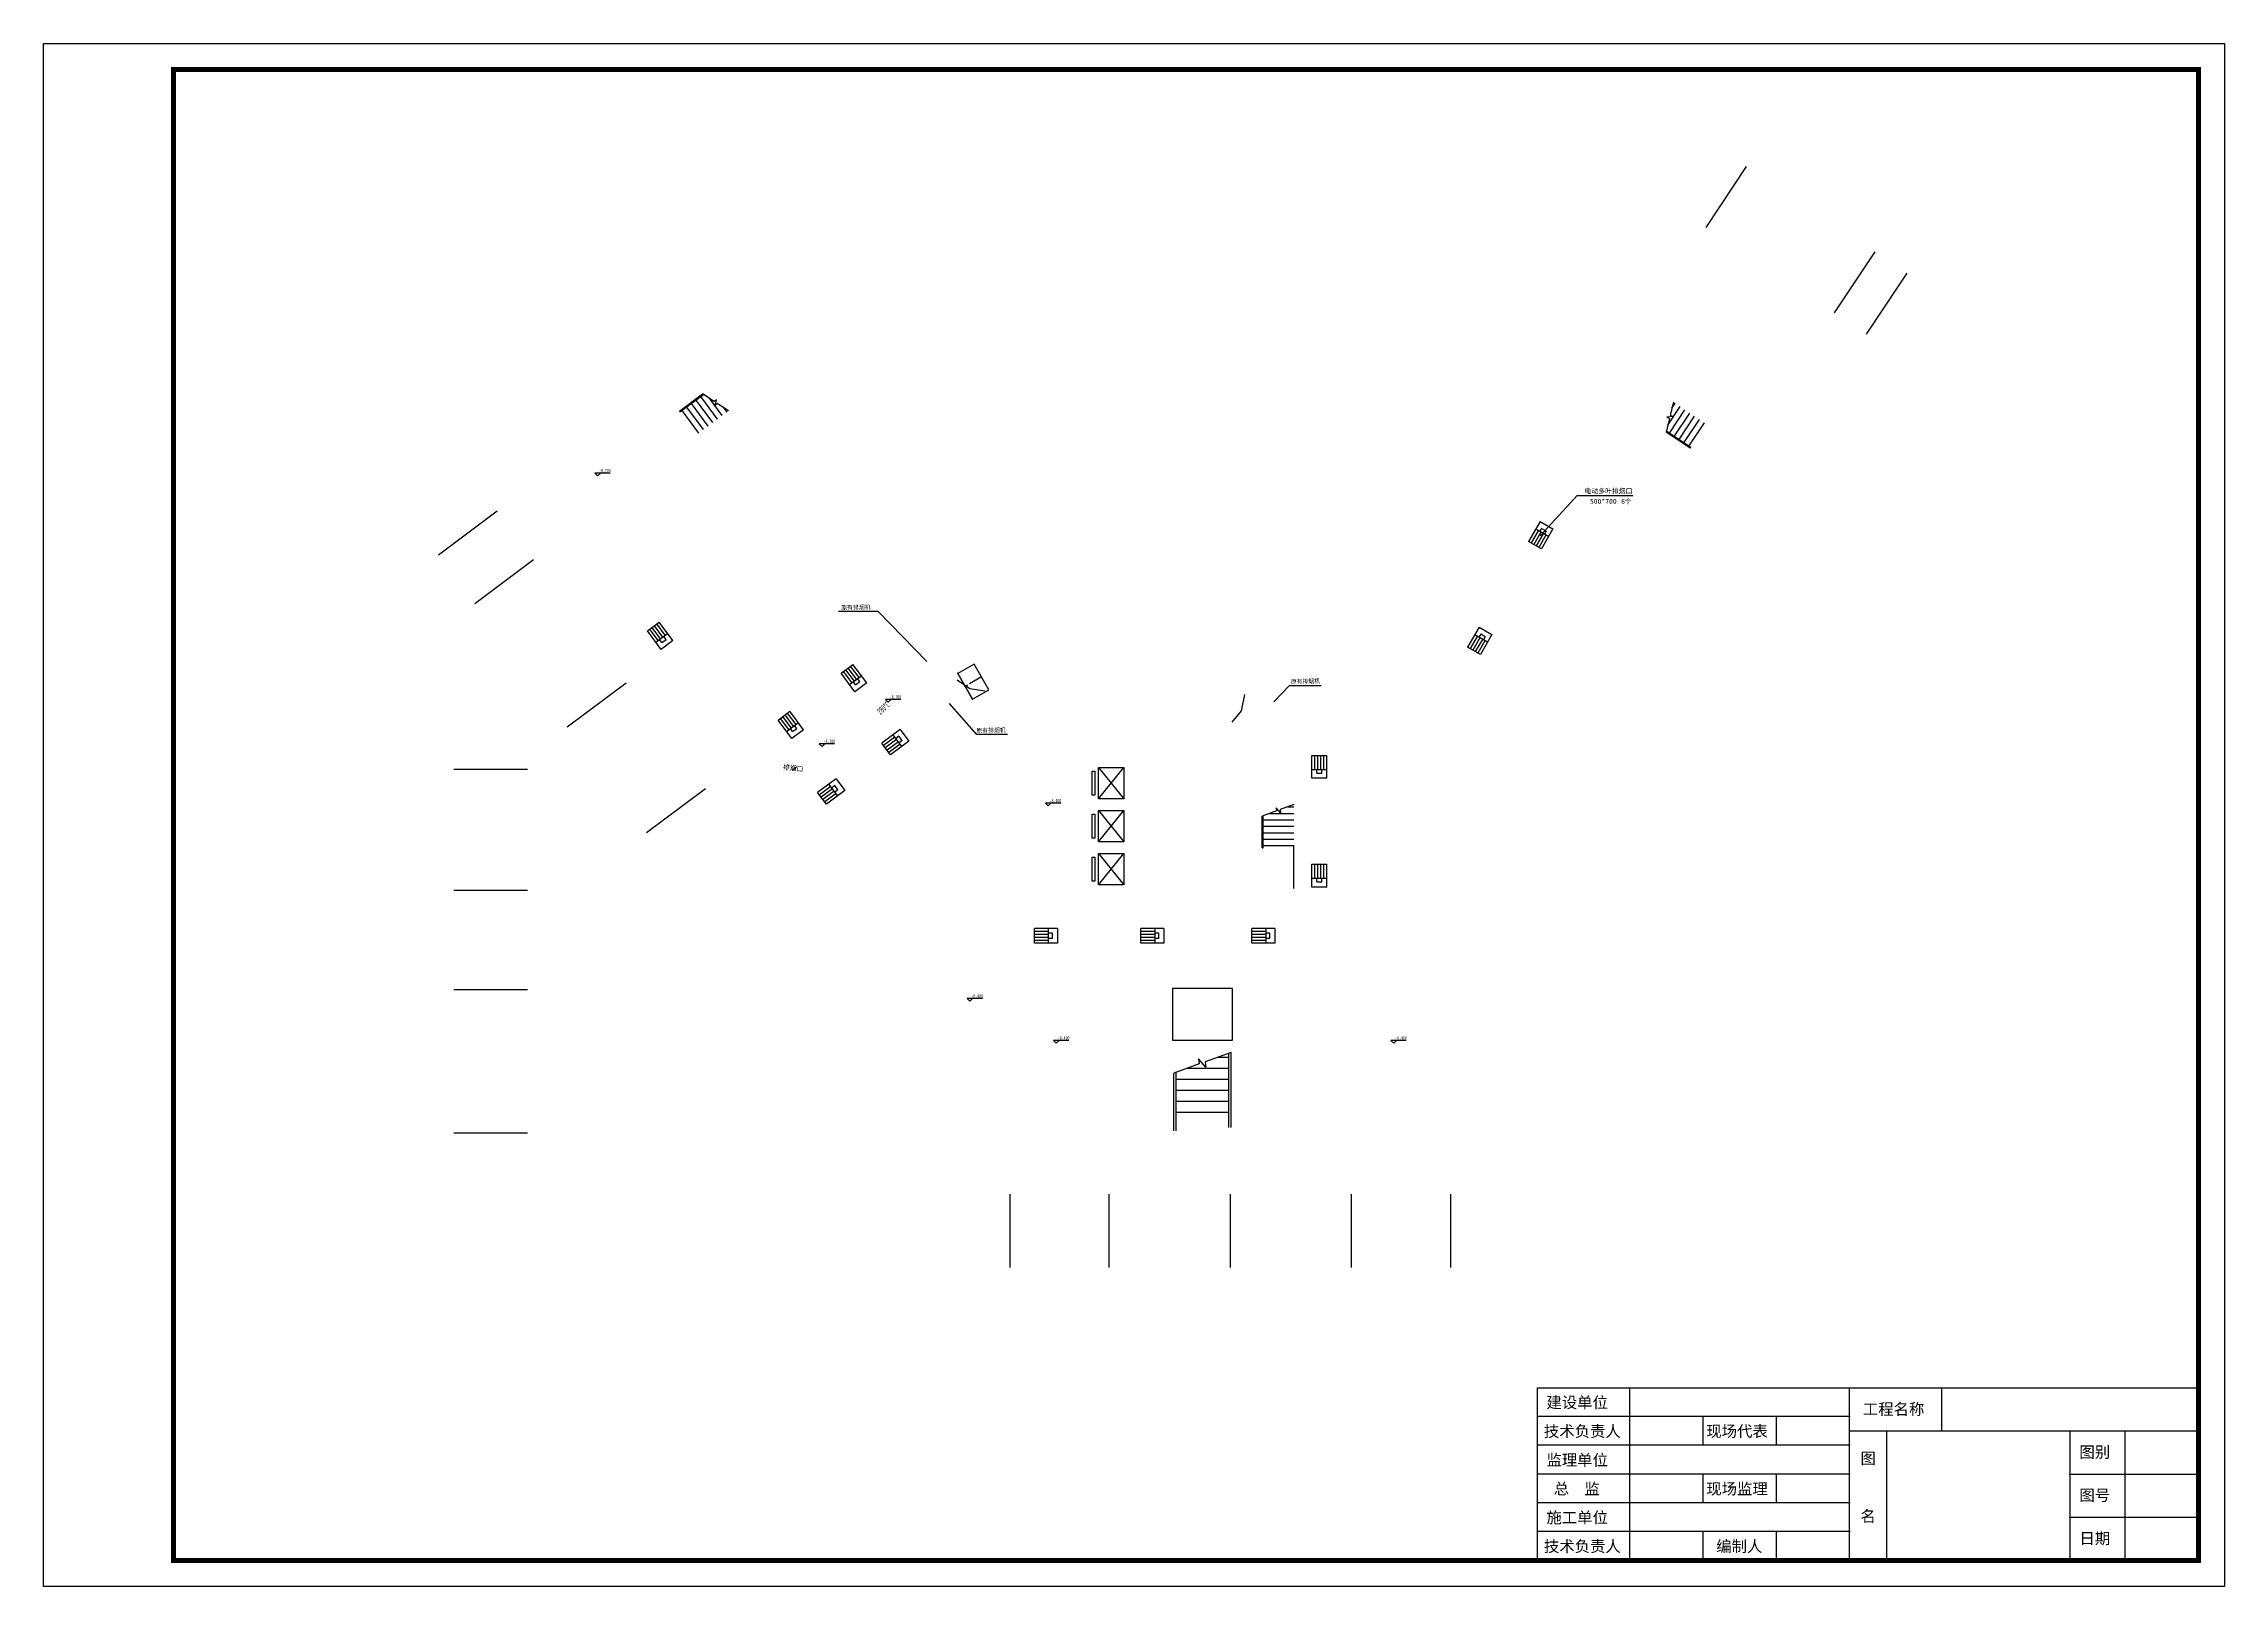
# Model space of a CAD drawing. Extents: x -149393 to 1177518, y -366685 to 296590.
# Drawn here: x -16952 to 101848, y -366685 to -282676 of the extents above; entities that cross this region are included whole.
import ezdxf

# ---------------------------------------------------------------- set-up
doc = ezdxf.new("R2010")
doc.units = 0
doc.header["$LTSCALE"] = 1000
doc.header["$MEASUREMENT"] = 0
doc.linetypes.add('CENTER2', pattern=[1.125, 0.75, -0.125, 0.125, -0.125])
doc.layers.get('0').update_dxf_attribs({"linetype": 'CONTINUOUS'})
for name, color, linetype in [('AXIS', 3, 'CONTINUOUS'), ('DIM_LEAD', 3, 'CONTINUOUS'), ('DUCT-排烟中心线', 5, 'CENTER2'), ('DUCT-排烟法兰', 4, 'CONTINUOUS'), ('DUCT-排烟管', 2, 'CONTINUOUS'), ('DUCT-排烟管端线', 4, 'CONTINUOUS'), ('DUCT-排烟阀门', 7, 'CONTINUOUS'), ('DUCT-新风风口', 7, 'CONTINUOUS'), ('PUB_TITLE', 253, 'CONTINUOUS'), ('STAIR', 2, 'CONTINUOUS'), ('WALL', 9, 'CONTINUOUS'), ('冷媒管标注', 31, 'CONTINUOUS')]:
    doc.layers.add(name, color=color, linetype=linetype)
doc.styles.add('HZ', font='')
doc.styles.get("Standard").update_dxf_attribs({"font": 'gbenor.shx', "bigfont": 'gbcbig.shx'})
doc.styles.add('宋体', font='')
doc.styles.get('HZ').set_extended_font_data('SimSun')
doc.styles.get('宋体').set_extended_font_data('SimSun')

msp = doc.modelspace()

# ---------------------------------------------------------------- texts
at = {"color": 59, "style": 'HZ', "width": 0.7}
for s, p in [('-8.700', (13311.6, -306015)), ('-8.700', (29138.2, -318336.2)), ('-8.700', (25540.6, -320756.3)), ('-8.400', (37854.3, -323989.4)), ('-8.400', (33587.8, -334625.1)), ('-8.400', (38301.3, -336905.4)), ('-8.400', (56681.1, -336905.4))]:
    msp.add_text(s, height=183.52, dxfattribs=at).set_placement(p)
at = {"layer": 'DIM_LEAD', "color": 7, "style": '宋体'}
for s, height, p in [('电动多叶排烟口', 265.82, (66992.3, -307173.8)), ('500*700', 265.82, (67286.2, -307733.8)), ('6', 265.8, (68987.5, -307733.8)), ('个', 265.8, (69176.5, -307733.8))]:
    msp.add_text(s, height=height, dxfattribs=at).set_placement(p)
msp.add_text('排烟口', height=265.82, rotation=352.535226, dxfattribs=at).set_placement((23309.5, -322185.4))
at = {"layer": 'DUCT-排烟阀门', "width": 0.6}
msp.add_text('280%%dC', height=350, rotation=43.608904, dxfattribs=at).set_placement((28643.5, -319247.9, -28))
at = {"layer": '冷媒管标注', "style": '宋体'}
for p in [(26503.4, -313504, 3028), (50991.7, -317523.3, 3000), (33865.1, -320191.4)]:
    msp.add_text('原有排烟机', height=227.85, rotation=1.082891, dxfattribs=at).set_placement(p)

# ---------------------------------------------------------------- blocks, each defined once
blk = doc.blocks.new('$风口$00000122')
for p, q in [((-250, -135), (-250, 135)), ((57.7, -135), (57.7, 135)), ((139.2, -48.6), (139.2, 48.6)), ((250, 135), (250, -135)), ((250, -135), (-250, -135)), ((139.2, -48.6), (57.7, -48.6))]:
    blk.add_line(p, q)
at = {"linetype": 'Continuous'}
for p, q in [((250, 135), (-250, 135)), ((57.7, 81), (-250, 81)), ((57.7, 27), (-250, 27)), ((139.2, 48.6), (57.7, 48.6)), ((57.7, -27), (-250, -27)), ((57.7, -81), (-250, -81))]:
    blk.add_line(p, q, dxfattribs=at)
blk = doc.blocks.new('会签栏')
at = {"layer": 'PUB_TITLE', "color": 4, "lineweight": 30}
blk.add_lwpolyline([(-18000, 0), (-18000, 4700), (0, 4700)], dxfattribs=at)
at = {"layer": 'PUB_TITLE', "color": 4}
for points in [[(-15500, 4700), (-15500, 0)], [(-9500, 0), (-9500, 4700)], [(-7000, 4700), (-7000, 3525)], [(-9500, 3917), (-18000, 3917)], [(-13500, 3917), (-13500, 3133)], [(-11500, 3917), (-11500, 3133)], [(-9500, 3133), (-18000, 3133)], [(-9500, 3525), (0, 3525)], [(-8500, 3525), (-8500, 0)], [(-3500, 3525), (-3500, 0)], [(-2000, 3525), (-2000, 0)], [(-9500, 2350), (-18000, 2350)], [(-13500, 2350), (-13500, 1567)], [(-11500, 2350), (-11500, 1567)], [(-3500, 2350), (0, 2350)], [(-9500, 1567), (-18000, 1567)], [(-9500, 783), (-18000, 783)], [(-13500, 783), (-13500, 0)], [(-11500, 783), (-11500, 0)], [(-3500, 1175), (0, 1175)]]:
    blk.add_lwpolyline(points, dxfattribs=at)
at = {"layer": 'PUB_TITLE'}
for p in [(-9500, 3917), (-9500, 3133), (-9500, 2350), (-9500, 1567), (-9500, 783), (-3500, 1175)]:
    blk.add_point(p, dxfattribs=at)
at = {"layer": 'PUB_TITLE', "color": 4}
blk.add_point((-3500, 2350), dxfattribs=at)
at = {"lineweight": -3, "style": '宋体'}
for s, p in [('建设单位', (-17758, 4147)), ('工程名称', (-9140, 3965)), ('技术负责人', (-17828, 3363)), ('现场代表', (-13405, 3363)), ('图别', (-3241, 2796)), ('监理单位', (-17758, 2580)), ('图', (-9206, 2624)), ('总  监', (-17560, 1797)), ('现场监理', (-13405, 1797)), ('图号', (-3241, 1621)), ('施工单位', (-17758, 1013)), ('名', (-9206, 1049)), ('日期', (-3241, 446)), ('技术负责人', (-17828, 230)), ('编制人', (-13134, 230))]:
    blk.add_text(s, height=307, dxfattribs=at).set_placement(p)
blk = doc.blocks.new('A$C6F7E2673')
at = {"layer": 'STAIR'}
for p, q in [((790, 2759), (0, 2474)), ((414, 2623), (1740, 2623)), ((1000, 2655), (777, 2923)), ((777, 2923), (790, 2759)), ((1740, 3101), (985, 2829)), ((985, 2829), (1000, 2655)), ((1386, 2973), (1740, 2973)), ((0, 741), (0, 2474)), ((60, 741), (60, 2496)), ((60, 2273), (1740, 2273)), ((60, 1923), (1740, 1923)), ((60, 1573), (1740, 1573)), ((0, 741), (60, 741)), ((60, 1223), (1740, 1223)), ((60, 873), (1740, 873))]:
    blk.add_line(p, q, dxfattribs=at)
blk = doc.blocks.new('A$C3AE45B76')
at = {"xscale": 0.9107142857123088, "yscale": 0.9107142857123088, "zscale": 0.9107142857123088, "rotation": 306.8700000001079}
blk.add_blockref('A$C6F7E2673', (-445, 790), dxfattribs=at)

# ---------------------------------------------------------------- linework, layer by layer
at = {"color": 59}
for p, q in [((13910.3, -306062.6), (13075.2, -306063.1)), ((13075.2, -306063.1), (13223.6, -306212.9)), ((13223.6, -306212.9), (13375.7, -306062.9)), ((29736.9, -318383.8), (28901.8, -318384.3)), ((28901.8, -318384.3), (29050.2, -318534.1)), ((29050.2, -318534.1), (29202.3, -318384.1)), ((26139.4, -320803.9), (25304.2, -320804.4)), ((25304.2, -320804.4), (25452.7, -320954.2)), ((25452.7, -320954.2), (25604.8, -320804.2)), ((40507.1, -322098.2), (41897.4, -323798.2)), ((40507.1, -323798.2), (41897.4, -322098.2)), ((38453.1, -324037), (37617.9, -324037.4)), ((37617.9, -324037.4), (37766.4, -324187.3)), ((37766.4, -324187.3), (37918.5, -324037.2)), ((40507.1, -324438.2), (41897.4, -326138.2)), ((40507.1, -326138.2), (41897.4, -324438.2)), ((40507.1, -326778.2), (41897.4, -328478.2)), ((40507.1, -328478.2), (41897.4, -326778.2)), ((34186.6, -334672.6), (33351.4, -334673.1)), ((33351.4, -334673.1), (33499.9, -334822.9)), ((33499.9, -334822.9), (33652, -334672.9)), ((38900.1, -336952.9), (38064.9, -336953.4)), ((38064.9, -336953.4), (38213.4, -337103.2)), ((38213.4, -337103.2), (38365.4, -336953.2)), ((57279.9, -336952.9), (56444.7, -336953.4)), ((56444.7, -336953.4), (56593.2, -337103.2)), ((56593.2, -337103.2), (56745.2, -336953.2))]:
    msp.add_line(p, q, dxfattribs=at)
at = {"elevation": 3000}
msp.add_lwpolyline([(31159.1, -316323.5), (28519.7, -313600.9), (26355.3, -313600.9)], dxfattribs=at)
at = {"color": 59}
for points in [[(40177.2, -322298.2), (40305.7, -322298.2), (40305.7, -323598.2), (40177.2, -323598.2)], [(40507.1, -322098.2), (41897.4, -322098.2), (41897.4, -323798.2), (40507.1, -323798.2)], [(40177.2, -324638.2), (40305.7, -324638.2), (40305.7, -325938.2), (40177.2, -325938.2)], [(40507.1, -324438.2), (41897.4, -324438.2), (41897.4, -326138.2), (40507.1, -326138.2)], [(40177.2, -326978.2), (40305.7, -326978.2), (40305.7, -328278.2), (40177.2, -328278.2)], [(40507.1, -326778.2), (41897.4, -326778.2), (41897.4, -328478.2), (40507.1, -328478.2)], [(47806.9, -334121.7), (44539, -334121.7), (44539, -336940.7), (47806.9, -336940.7)]]:
    msp.add_lwpolyline(points, close=True, dxfattribs=at)
at = {"layer": 'AXIS'}
for p, q in [((73608.1, -292695.3), (75821.7, -289363.6)), ((80604.6, -297343.7), (82818.2, -294012.1)), ((82353.8, -298505.9), (84567.3, -295174.2)), ((7757.6, -308139.3), (4557.6, -310539.3)), ((9737.6, -310779.3), (6537.6, -313179.3)), ((9737.6, -310779.3), (6537.6, -313179.3)), ((14777.6, -317499.3), (11577.6, -319899.3)), ((9402.8, -322198.2), (5402.8, -322198.2)), ((19097.6, -323259.3), (15897.6, -325659.3)), ((9402.8, -328798.2), (5402.8, -328798.2)), ((9402.8, -328798.2), (5402.8, -328798.2)), ((9402.8, -334198.2), (5402.8, -334198.2)), ((9402.8, -334198.2), (5402.8, -334198.2)), ((9402.8, -341998.2), (5402.8, -341998.2)), ((35680.8, -345324), (35680.8, -349324)), ((41080.8, -345324), (41080.8, -349324)), ((47680.8, -345324), (47680.8, -349324)), ((54280.8, -345324), (54280.8, -349324)), ((59680.8, -345324), (59680.8, -349324))]:
    msp.add_line(p, q, dxfattribs=at)
at = {"layer": 'DIM_LEAD'}
for p, q in [((64604.8, -309447.2), (66593.8, -307278.8)), ((66593.8, -307278.8), (69628.5, -307278.8))]:
    msp.add_line(p, q, dxfattribs=at)
at = {"layer": 'DIM_LEAD', "const_width": 40}
msp.add_lwpolyline([(64591.2, -309461.9, 1), (64618.3, -309432.4, 1)], format="xyb", close=True, dxfattribs=at)
at = {"layer": 'DUCT-排烟中心线'}
for p, q in [((34134.3, -317165.2), (33255, -317672.9)), ((33211.5, -317698), (33254.8, -317673))]:
    msp.add_line(p, q, dxfattribs=at)
at = {"layer": 'DUCT-排烟法兰'}
msp.add_line((33674.9, -318400.4), (32834.9, -316945.5), dxfattribs=at)
at = {"layer": 'DUCT-排烟管'}
for p, q in [((33734.3, -316472.4), (32855, -316980.1)), ((34534.3, -317858.1), (33734.3, -316472.4)), ((33654.8, -318365.8), (33611.5, -318390.8)), ((33655, -318365.7), (34534.3, -317858.1)), ((24063.1, -322073.3), (23823.6, -322254.1))]:
    msp.add_line(p, q, dxfattribs=at)
at = {"layer": 'DUCT-排烟管端线'}
for p, q in [((32854.8, -316980.2), (33654.8, -318365.8)), ((32855, -316980.1), (33655, -318365.7))]:
    msp.add_line(p, q, dxfattribs=at)
at = {"layer": 'PUB_TITLE'}
msp.add_lwpolyline([(-16952.5, -282676.1), (101847.5, -282676.1), (101847.5, -366684.6), (-16952.5, -366684.6)], close=True, dxfattribs=at)
at = {"layer": 'PUB_TITLE', "const_width": 270.7}
msp.add_lwpolyline([(-9881, -284090.4), (100433.2, -284090.4), (100433.2, -365270.4), (-9881, -365270.4), (-9881, -284090.4)], close=True, dxfattribs=at)
at = {"layer": 'STAIR', "color": 59}
for p, q in [((50420.7, -324562), (50197.5, -324294.1)), ((50197.5, -324294.1), (50211.2, -324457.8)), ((51160.8, -324115.9), (50406.1, -324387.6)), ((50806.9, -324243.3), (51160.8, -324243.3)), ((50211.2, -324457.8), (49420.8, -324742.3)), ((49420.8, -326475.6), (49420.8, -324742.3)), ((49480.8, -326475.6), (49480.8, -324720.7)), ((49480.8, -324943.3), (51160.8, -324943.3)), ((49480.8, -325293.3), (51160.8, -325293.3)), ((49834.7, -324593.3), (51160.8, -324593.3)), ((50406.1, -324387.6), (50420.7, -324562)), ((49420.8, -326475.6), (49480.8, -326475.6)), ((49480.8, -325643.3), (51160.8, -325643.3)), ((49480.8, -325993.3), (51160.8, -325993.3)), ((49480.8, -326343.3), (51160.8, -326343.3)), ((51160.8, -328678.2), (51160.8, -326318.5)), ((45993, -338239), (44620.8, -338733)), ((45347.5, -338471.4), (47620.8, -338471.4)), ((46352, -338417.7), (45969.4, -337958.5)), ((45969.4, -337958.5), (45993, -338239)), ((47740.8, -337609.8), (46326.9, -338118.8)), ((46326.9, -338118.8), (46352, -338417.7)), ((47014.2, -337871.4), (47620.8, -337871.4)), ((47620.8, -341698.2), (47620.8, -337653)), ((47740.8, -341698.2), (47740.8, -337609.8)), ((44620.8, -341878.2), (44620.8, -338733)), ((44740.8, -341878.2), (44740.8, -338689.8)), ((44740.8, -339071.4), (47620.8, -339071.4)), ((44740.8, -339671.4), (47620.8, -339671.4)), ((44740.8, -340271.4), (47620.8, -340271.4)), ((44740.8, -340871.4), (47620.8, -340871.4))]:
    msp.add_line(p, q, dxfattribs=at)
at = {"layer": 'WALL'}
for points in [[(32815.4, -317313.6), (33511.9, -317800.8), (34330.4, -317913.5)], [(47800.8, -319633.3), (48306.2, -319016.4), (48491, -318123.6)]]:
    msp.add_lwpolyline(points, dxfattribs=at)
at = {"layer": 'WALL', "elevation": 3000}
for points in [[(50071.7, -318521.9), (50915.4, -317627.5), (52651.4, -317627.5)], [(32370, -318605), (33844.4, -320272.5), (35560.8, -320272.5)]]:
    msp.add_lwpolyline(points, dxfattribs=at)

# ---------------------------------------------------------------- block references
at = {"color": 59, "xscale": 0.910714285707443, "yscale": 0.910714285707443, "zscale": 0.910714285707443, "rotation": 306.8700000004626}
msp.add_blockref('A$C6F7E2673', (17141.3, -303095.6), dxfattribs=at)
at = {"color": 59, "rotation": 109.5300000000365}
msp.add_blockref('A$C3AE45B76', (73902.1, -304396.1), dxfattribs=at)
at = {"layer": 'DUCT-新风风口', "yscale": 2.962962962919846}
for p, xscale, rotation in [((64604.8, -309447.2), 2.499999999950906, 59.97300592081411), ((16630.5, -314921.9, 3000), 2.5, 306.7174613657372), ((61283.2, -315200.3), 2.499999999950906, 59.97300592081411), ((27192.1, -317225.6, 3000), 2.5, 306.7174613657372), ((23756.4, -319774.3, 3000), 2.5, 306.7174613657372), ((29449, -320717.3, 3000), 2.5, 36.71746136573719), ((52543.3, -322058, 3000), 2.5, 270), ((25954.7, -323402, 3000), 2.5, 36.71746136573719), ((52543.3, -327979.5, 3000), 2.5, 270)]:
    msp.add_blockref('$风口$00000122', p, dxfattribs=dict(at, xscale=xscale, rotation=rotation))
at = {"layer": 'DUCT-新风风口', "xscale": 2.5, "yscale": 2.962962962919846}
for p in [(37651, -331266.6, 200000), (43447.4, -331266.6, 200000), (49498, -331266.6, 200000)]:
    msp.add_blockref('$风口$00000122', p, dxfattribs=at)
at = {"layer": 'WALL', "xscale": 2, "yscale": 2, "zscale": 2}
msp.add_blockref('会签栏', (100433.2, -365270.4), dxfattribs=at)

msp.set_redraw_order([(e.dxf.handle, doc.entitydb.next_handle()) for e in msp.query("TEXT MTEXT ATTDEF DIMENSION ARC_DIMENSION")])  # texts and dimensions are drawn at this point

doc.saveas('drawing.dxf')
